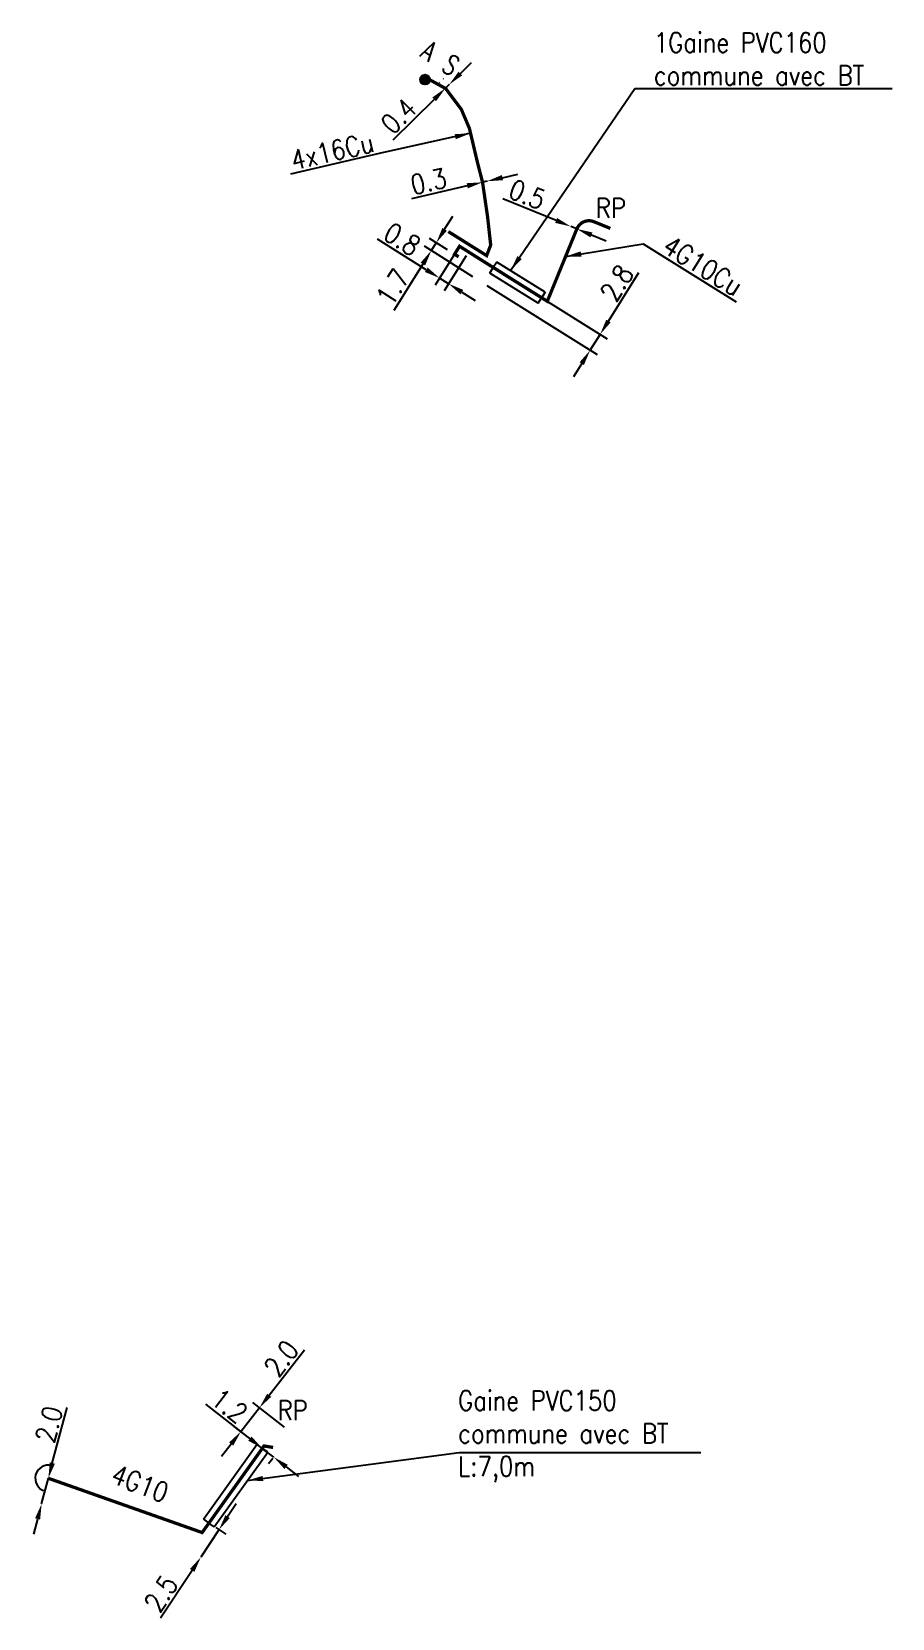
# Model space of a CAD drawing. Header units: millimetres. Extents: x 113996 to 114666, y 122000 to 122988.
# Drawn here: x 114199.5 to 114265, y 122448.5 to 122569.3 of the extents above; entities that cross this region are included whole.
import ezdxf
from ezdxf.enums import TextEntityAlignment as Align

# ---------------------------------------------------------------- set-up
doc = ezdxf.new("R2010")
doc.units = ezdxf.units.MM
doc.header["$PDMODE"] = 34
doc.linetypes.add('E_ST_CU', pattern=[2000, 1000, 1000])
doc.layers.get('0').update_dxf_attribs({"linetype": 'CONTINUOUS'})
doc.layers.get('DEFPOINTS').update_dxf_attribs({"linetype": 'CONTINUOUS'})
for name, color, linetype in [('E_100', 3, 'CONTINUOUS'), ('E_300', 7, 'CONTINUOUS'), ('E_400', 7, 'CONTINUOUS'), ('E_710', 7, 'CONTINUOUS')]:
    doc.layers.add(name, color=color, linetype=linetype)
doc.styles.add('M_ROMANS', font='ROMANS.shx', dxfattribs={"width": 0.75})
doc.styles.get("Standard").update_dxf_attribs({"font": 'romans.shx', "width": 0.85})
doc.dimstyles.get("Standard").update_dxf_attribs({"dimtxt": 1.5, "dimasz": 1.2, "dimexe": 0.625, "dimexo": 0.625, "dimgap": 0.25, "dimtad": 1, "dimdec": 1, "dimzin": 0, "dimdsep": 46, "dimtxsty": 'Standard', "dimcen": -0.5, "dimadec": 0, "dimazin": 0, "dimtfac": 1, "dimtdec": 1, "dimtmove": 0, "dimatfit": 3, "dimfxl": 1, "dimtolj": 1, "dimtzin": 0, "dimarcsym": 0})

msp = doc.modelspace()

# ---------------------------------------------------------------- texts
at = {"layer": 'E_100', "linetype": 'Continuous', "width": 0.85}
msp.add_text('4G10', height=1.5, rotation=338.5352, dxfattribs=at).set_placement((114207.74, 122458.79), align=Align.MIDDLE)
at = {"layer": 'E_100', "linetype": 'Continuous', "char_height": 1.5}
for s, insert, attachment_point, rotation in [('\\A1;4x16Cu', (114225.65, 122560.21), 9, 13.0911), ('\\A1;4G10Cu', (114247.4, 122552.61), 7, 328)]:
    msp.add_mtext(s, dxfattribs=dict(at, insert=insert, attachment_point=attachment_point, rotation=rotation))
at = {"layer": 'E_100', "linetype": 'Continuous', "insert": (114242.44, 122556.64), "char_height": 1.5, "width": 0.074, "attachment_point": 1}
msp.add_mtext('RP', dxfattribs=at)
at = {"layer": 'E_100', "linetype": 'Continuous', "insert": (114218.22, 122464.36), "char_height": 1.5, "attachment_point": 4}
msp.add_mtext('\\A1;RP', dxfattribs=at)
at = {"layer": 'E_400', "linetype": 'Continuous', "char_height": 1.5, "attachment_point": 7}
for s, insert in [('\\A1;1Gaine PVC160\\Pcommune avec BT', (114246.86, 122565.24)), ('\\A1;Gaine PVC150\\Pcommune avec BT\\PL:7,0m', (114231.96, 122458.9))]:
    msp.add_mtext(s, dxfattribs=dict(at, insert=insert))

# ---------------------------------------------------------------- blocks, each defined once
blk = doc.blocks.new('E_710_02')
at = {"color": 0, "linetype": 'Continuous', "const_width": 0.375, "flags": 128}
blk.add_lwpolyline([(-0.19, 0, 1), (0.19, 0, 1)], format="xyb", close=True, dxfattribs=at)
at = {"color": 0, "linetype": 'Continuous'}
blk.add_circle((0, 0), 0.375, dxfattribs=at)
at = {"color": 0, "linetype": 'Continuous', "style": 'M_ROMANS', "width": 0.75}
for s, p in [('A', (-0.93, 2)), ('S', (1.07, 2))]:
    blk.add_text(s, height=1.5, dxfattribs=at).set_placement(p, align=Align.MIDDLE)
at = {"color": 0, "linetype": 'Continuous', "style": 'M_ROMANS', "width": 0.75, "flags": 3}
for tag, p in [('DEF_LEG', (0, -5)), ('DEF_COUP', (0, -7.5)), ('DEF_TYPE', (0, -10))]:
    blk.add_attdef(tag, text='', height=1.2, dxfattribs=at).set_placement(p, align=Align.MIDDLE)
blk = doc.blocks.new('*D40')
at = {"layer": 'DEFPOINTS', "color": 0, "linetype": 'Continuous'}
for p in [(114231.01, 122564.99), (114231.28, 122565.29), (114231.3, 122565.27)]:
    blk.add_point(p, dxfattribs=at)
at = {"layer": 'E_100', "color": 0, "linetype": 'Continuous', "lineweight": -2}
for p, q in [((114232.13, 122566.13), (114232.98, 122566.98)), ((114230.86, 122565.71), (114230.84, 122565.73)), ((114230.57, 122565.43), (114230.55, 122565.45)), ((114231.28, 122565.29), (114230.99, 122565.01)), ((114230.14, 122564.16), (114226.98, 122561.05))]:
    blk.add_line(p, q, dxfattribs=at)
at = {"layer": 'E_100', "color": 0, "linetype": 'Continuous'}
for points in [[(114231.99, 122566.27), (114232.27, 122565.99), (114231.28, 122565.29)], [(114230, 122564.31), (114230.28, 122564.02), (114230.99, 122565.01)]]:
    blk.add_solid(points, dxfattribs=at)
at = {"layer": 'E_100', "color": 0, "linetype": 'Continuous', "insert": (114227.43, 122562.9), "char_height": 1.5, "attachment_point": 5, "rotation": 44.6357}
blk.add_mtext('\\A1;0.4', dxfattribs=at)
blk = doc.blocks.new('*D41')
at = {"layer": 'DEFPOINTS', "color": 0, "linetype": 'Continuous'}
for p in [(114233.82, 122557.85), (114234.16, 122557.93), (114234.16, 122557.93)]:
    blk.add_point(p, dxfattribs=at)
at = {"layer": 'E_100', "color": 0, "linetype": 'Continuous', "lineweight": -2}
for p, q in [((114235.33, 122558.2), (114236.5, 122558.48)), ((114232.65, 122557.58), (114228.4, 122556.59)), ((114234.16, 122557.93), (114233.82, 122557.85))]:
    blk.add_line(p, q, dxfattribs=at)
at = {"layer": 'E_100', "color": 0, "linetype": 'Continuous'}
for points in [[(114232.61, 122557.78), (114232.7, 122557.39), (114233.82, 122557.85)], [(114235.29, 122558.4), (114235.38, 122558.01), (114234.16, 122557.93)]]:
    blk.add_solid(points, dxfattribs=at)
at = {"layer": 'E_100', "color": 0, "linetype": 'Continuous', "insert": (114229.71, 122557.92), "char_height": 1.5, "attachment_point": 5, "rotation": 13.0911}
blk.add_mtext('\\A1;0.3', dxfattribs=at)
blk = doc.blocks.new('*D79')
at = {"layer": 'DEFPOINTS', "color": 0, "linetype": 'Continuous'}
for p in [(114200.76, 122459.19), (114200.25, 122457.25), (114200.25, 122457.25)]:
    blk.add_point(p, dxfattribs=at)
at = {"layer": 'E_100', "color": 0, "linetype": 'Continuous', "lineweight": -2}
for p, q in [((114201.06, 122460.35), (114202.18, 122464.57)), ((114200.25, 122457.25), (114200.76, 122459.19)), ((114199.94, 122456.09), (114199.63, 122454.93))]:
    blk.add_line(p, q, dxfattribs=at)
at = {"layer": 'E_100', "color": 0, "linetype": 'Continuous'}
for points in [[(114200.87, 122460.4), (114201.26, 122460.3), (114200.76, 122459.19)], [(114199.75, 122456.15), (114200.13, 122456.04), (114200.25, 122457.25)]]:
    blk.add_solid(points, dxfattribs=at)
at = {"layer": 'E_100', "color": 0, "linetype": 'Continuous', "insert": (114200.81, 122463.3), "char_height": 1.5, "attachment_point": 5, "rotation": 75.2007}
blk.add_mtext('\\A1;2.0', dxfattribs=at)
blk = doc.blocks.new('E_300_04')
at = {"color": 0, "linetype": 'Continuous'}
blk.add_arc((0, 0), 1, 270, 90, dxfattribs=at)
at = {"color": 0, "linetype": 'Continuous', "width": 0.75, "flags": 3}
for tag, p in [('DEF_LEG', (0, -5)), ('DEF_COUP', (0, -7.5)), ('DEF_TYPE', (0, -10))]:
    blk.add_attdef(tag, text='', height=1.2, dxfattribs=at).set_placement(p, align=Align.MIDDLE)
blk = doc.blocks.new('*D80')
at = {"layer": 'DEFPOINTS', "color": 0, "linetype": 'Continuous'}
for p in [(114240.53, 122554.49), (114240.53, 122554.49), (114241, 122554.3)]:
    blk.add_point(p, dxfattribs=at)
at = {"layer": 'E_100', "color": 0, "linetype": 'Continuous', "lineweight": -2}
for p, q in [((114239.42, 122554.94), (114235.37, 122556.6)), ((114241, 122554.3), (114240.53, 122554.49)), ((114242.11, 122553.85), (114243.22, 122553.4))]:
    blk.add_line(p, q, dxfattribs=at)
at = {"layer": 'E_100', "color": 0, "linetype": 'Continuous'}
for points in [[(114239.5, 122555.13), (114239.35, 122554.76), (114240.53, 122554.49)], [(114242.18, 122554.03), (114242.03, 122553.66), (114241, 122554.3)]]:
    blk.add_solid(points, dxfattribs=at)
at = {"layer": 'E_100', "color": 0, "linetype": 'Continuous', "insert": (114237.22, 122556.92), "char_height": 1.5, "attachment_point": 5, "rotation": 337.8079}
blk.add_mtext('\\A1;0.5', dxfattribs=at)
blk = doc.blocks.new('*D81')
at = {"layer": 'DEFPOINTS', "color": 0, "linetype": 'Continuous'}
for p in [(114232.07, 122552.98), (114233.62, 122550.33), (114242.01, 122545.06)]:
    blk.add_point(p, dxfattribs=at)
at = {"layer": 'E_100', "color": 0, "linetype": 'Continuous', "lineweight": -2}
for p, q in [((114232.6, 122552.64), (114243.3, 122545.94)), ((114234.15, 122549.99), (114242.54, 122544.73)), ((114243.4, 122547.29), (114245.73, 122550.99)), ((114242.01, 122545.06), (114242.77, 122546.27)), ((114241.38, 122544.05), (114240.74, 122543.03))]:
    blk.add_line(p, q, dxfattribs=at)
at = {"layer": 'E_100', "color": 0, "linetype": 'Continuous'}
for points in [[(114243.24, 122547.39), (114243.57, 122547.18), (114242.77, 122546.27)], [(114241.21, 122544.15), (114241.54, 122543.94), (114242.01, 122545.06)]]:
    blk.add_solid(points, dxfattribs=at)
at = {"layer": 'E_100', "color": 0, "linetype": 'Continuous', "insert": (114244.04, 122550.18), "char_height": 1.5, "attachment_point": 5, "rotation": 57.9189}
blk.add_mtext('\\A1;2.8', dxfattribs=at)
blk = doc.blocks.new('*D82')
at = {"layer": 'DEFPOINTS', "color": 0, "linetype": 'Continuous'}
for p in [(114229.92, 122552.65), (114231.69, 122552.37), (114233.62, 122550.33)]:
    blk.add_point(p, dxfattribs=at)
at = {"layer": 'E_100', "color": 0, "linetype": 'Continuous', "lineweight": -2}
for p, q in [((114230.93, 122554.27), (114231.57, 122555.28)), ((114233.09, 122550.66), (114229.39, 122552.98)), ((114231.16, 122552.71), (114229.77, 122553.58)), ((114230.3, 122553.25), (114229.92, 122552.65)), ((114229.28, 122551.63), (114227.06, 122548.08))]:
    blk.add_line(p, q, dxfattribs=at)
at = {"layer": 'E_100', "color": 0, "linetype": 'Continuous'}
for points in [[(114230.76, 122554.37), (114231.1, 122554.16), (114230.3, 122553.25)], [(114229.11, 122551.74), (114229.45, 122551.52), (114229.92, 122552.65)]]:
    blk.add_solid(points, dxfattribs=at)
at = {"layer": 'E_100', "color": 0, "linetype": 'Continuous', "insert": (114227, 122549.88), "char_height": 1.5, "attachment_point": 5, "rotation": 57.9189}
blk.add_mtext('\\A1;1.7', dxfattribs=at)
blk = doc.blocks.new('*D83')
at = {"layer": 'DEFPOINTS', "color": 0, "linetype": 'Continuous'}
for p in [(114232.07, 122552.98), (114232.89, 122552.78), (114231.23, 122550.13)]:
    blk.add_point(p, dxfattribs=at)
at = {"layer": 'E_100', "color": 0, "linetype": 'Continuous', "lineweight": -2}
for p, q in [((114229.53, 122551.19), (114225.83, 122553.52)), ((114231.74, 122552.45), (114230.22, 122550.03)), ((114232.56, 122552.25), (114230.9, 122549.6)), ((114231.23, 122550.13), (114230.55, 122550.56)), ((114232.24, 122549.49), (114233.26, 122548.86))]:
    blk.add_line(p, q, dxfattribs=at)
at = {"layer": 'E_100', "color": 0, "linetype": 'Continuous'}
for points in [[(114229.64, 122551.36), (114229.43, 122551.02), (114230.55, 122550.56)], [(114232.35, 122549.66), (114232.14, 122549.32), (114231.23, 122550.13)]]:
    blk.add_solid(points, dxfattribs=at)
at = {"layer": 'E_100', "color": 0, "linetype": 'Continuous', "insert": (114227.7, 122553.52), "char_height": 1.5, "attachment_point": 5, "rotation": 327.9189}
blk.add_mtext('\\A1;0.8', dxfattribs=at)
blk = doc.blocks.new('*D93')
at = {"layer": 'DEFPOINTS', "color": 0, "linetype": 'Continuous'}
for p in [(114217.05, 122461.47), (114217.92, 122460.8), (114218.22, 122461.19)]:
    blk.add_point(p, dxfattribs=at)
at = {"layer": 'E_400', "color": 0, "linetype": 'Continuous', "lineweight": -2}
for p, q in [((114216.1, 122462.21), (114212.74, 122464.83)), ((114217.92, 122460.8), (114217.05, 122461.47)), ((114217.84, 122460.69), (114217.53, 122460.3)), ((114218.86, 122460.06), (114219.81, 122459.32))]:
    blk.add_line(p, q, dxfattribs=at)
at = {"layer": 'E_400', "color": 0, "linetype": 'Continuous'}
for points in [[(114216.23, 122462.37), (114215.98, 122462.05), (114217.05, 122461.47)], [(114218.99, 122460.22), (114218.74, 122459.9), (114217.92, 122460.8)]]:
    blk.add_solid(points, dxfattribs=at)
at = {"layer": 'E_400', "color": 0, "linetype": 'Continuous', "insert": (114214.54, 122464.7), "char_height": 1.5, "attachment_point": 5, "rotation": 322.0664}
blk.add_mtext('\\A1;1.2', dxfattribs=at)
blk = doc.blocks.new('*D94')
at = {"layer": 'DEFPOINTS', "color": 0, "linetype": 'Continuous'}
for p in [(114216.84, 122464.57), (114219.23, 122462.7), (114217.05, 122461.47)]:
    blk.add_point(p, dxfattribs=at)
at = {"layer": 'E_400', "color": 0, "linetype": 'Continuous', "lineweight": -2}
for p, q in [((114217.57, 122465.51), (114220.26, 122468.96)), ((114215.42, 122462.75), (114216.84, 122464.57)), ((114218.73, 122463.09), (114216.34, 122464.95)), ((114216.56, 122461.86), (114214.92, 122463.13)), ((114214.68, 122461.8), (114213.94, 122460.85))]:
    blk.add_line(p, q, dxfattribs=at)
at = {"layer": 'E_400', "color": 0, "linetype": 'Continuous'}
for points in [[(114217.42, 122465.63), (114217.73, 122465.39), (114216.84, 122464.57)], [(114214.52, 122461.92), (114214.84, 122461.68), (114215.42, 122462.75)]]:
    blk.add_solid(points, dxfattribs=at)
at = {"layer": 'E_400', "color": 0, "linetype": 'Continuous', "insert": (114218.5, 122468.32), "char_height": 1.5, "attachment_point": 5, "rotation": 52.0664}
blk.add_mtext('\\A1;2.0', dxfattribs=at)
blk = doc.blocks.new('*D95')
at = {"layer": 'DEFPOINTS', "color": 0, "linetype": 'Continuous'}
for p in [(114212.98, 122455.78), (114212.37, 122453.19), (114212.37, 122453.19)]:
    blk.add_point(p, dxfattribs=at)
at = {"layer": 'E_400', "color": 0, "linetype": 'Continuous', "lineweight": -2}
for p, q in [((114214.41, 122456.27), (114215.07, 122457.28)), ((114213.75, 122455.27), (114212.37, 122453.19)), ((114213.5, 122455.44), (114214.27, 122454.93)), ((114211.71, 122452.18), (114209.3, 122448.53))]:
    blk.add_line(p, q, dxfattribs=at)
at = {"layer": 'E_400', "color": 0, "linetype": 'Continuous'}
for points in [[(114214.24, 122456.38), (114214.57, 122456.16), (114213.75, 122455.27)], [(114211.54, 122452.29), (114211.88, 122452.07), (114212.37, 122453.19)]]:
    blk.add_solid(points, dxfattribs=at)
at = {"layer": 'E_400', "color": 0, "linetype": 'Continuous', "insert": (114209.34, 122450.41), "char_height": 1.5, "attachment_point": 5, "rotation": 56.6025}
blk.add_mtext('\\A1;2.5', dxfattribs=at)

# ---------------------------------------------------------------- dimensions: what is measured, and where the dimension line sits
at = {"layer": 'E_100', "linetype": 'Continuous'}
for base, p1, p2, angle, picture, middle, dimtype in [((114231.28, 122565.29), (114231.01, 122564.99), (114231.3, 122565.27), 44.6357, '*D40', (114228.13, 122562.19), 161), ((114234.16, 122557.93), (114233.82, 122557.85), (114234.16, 122557.93), 13.0911, '*D41', (114229.94, 122556.95), 161), ((114240.53, 122554.49), (114241, 122554.3), (114240.53, 122554.49), 337.8079, '*D80', (114236.84, 122556), 160), ((114231.23, 122550.13), (114232.07, 122552.98), (114232.89, 122552.78), 147.9189, '*D83', (114227.17, 122552.67), 160), ((114200.25, 122457.25), (114200.76, 122459.19), (114200.25, 122457.25), 75.2007, '*D79', (114201.77, 122463.04), 160)]:
    dim = msp.add_linear_dim(base=base, p1=p1, p2=p2, angle=angle, dimstyle='Standard', dxfattribs=at)
    dim.commit()
    dim.dimension.update_dxf_attribs({"geometry": picture, "text_midpoint": middle, "dimtype": dimtype})
for base, p1, text, picture, middle in [((114229.92, 122552.65), (114231.69, 122552.37), '1.7', '*D82', (114227.85, 122549.35)), ((114242.01, 122545.06), (114232.07, 122552.98), '2.8', '*D81', (114244.88, 122549.65))]:
    dim = msp.add_linear_dim(base=base, p1=p1, p2=(114233.62, 122550.33), angle=57.9189, text=text, dimstyle='Standard', dxfattribs=at)
    dim.commit()
    dim.dimension.update_dxf_attribs({"geometry": picture, "text_midpoint": middle, "dimtype": 160})
at = {"layer": 'E_400', "linetype": 'Continuous'}
for base, p2, angle, text, picture, middle in [((114216.84, 122464.57), (114219.23, 122462.7), 232.0664, '2.0', '*D94', (114219.29, 122467.71)), ((114217.92, 122460.8), (114218.22, 122461.19), 142.0664, '1.2', '*D93', (114213.92, 122463.91))]:
    dim = msp.add_linear_dim(base=base, p1=(114217.05, 122461.47), p2=p2, angle=angle, text=text, dimstyle='Standard', dxfattribs=at)
    dim.commit()
    dim.dimension.update_dxf_attribs({"geometry": picture, "text_midpoint": middle, "dimtype": 160})
dim = msp.add_linear_dim(base=(114212.37, 122453.19), p1=(114212.98, 122455.78), p2=(114212.37, 122453.19), angle=56.6025, dimstyle='Standard', dxfattribs=at)
dim.commit()
dim.dimension.update_dxf_attribs({"geometry": '*D95', "text_midpoint": (114210.18, 122449.86), "dimtype": 160})

# ---------------------------------------------------------------- linework, layer by layer
at = {"layer": 'E_100', "linetype": 'E_ST_CU', "const_width": 0.25, "flags": 128}
msp.add_lwpolyline([(114231.21, 122554.1), (114231.21, 122554.1), (114234.13, 122552.27), (114234.44, 122553.07), (114234.2, 122555.24), (114233.82, 122557.85), (114233.43, 122559.37), (114232.82, 122561.95), (114232.21, 122563.39), (114231.01, 122564.99), (114229.81, 122565.65)], dxfattribs=at)
msp.add_lwpolyline([(114243.55, 122554.34), (114242.3, 122554.85, 0.414214), (114241, 122554.3), (114241, 122554.3), (114238.75, 122548.79), (114233.94, 122551.8), (114232.07, 122552.98), (114231.69, 122552.37), (114232, 122552.18)], format="xyb", dxfattribs=at)
at = {"layer": 'E_100', "const_width": 0.25, "flags": 128}
msp.add_lwpolyline([(114217.87, 122461.54), (114217.18, 122461.65), (114217.18, 122461.65), (114212.47, 122455.06), (114200.76, 122459.19)], dxfattribs=at)
at = {"layer": 'E_400', "color": 7}
for p, q in [((114234.38, 122550.94), (114234.64, 122551.36)), ((114234.91, 122551.78), (114234.64, 122551.36)), ((114238.58, 122549.49), (114234.91, 122551.78)), ((114238.05, 122548.64), (114234.38, 122550.94)), ((114238.05, 122548.64), (114238.31, 122549.06)), ((114238.58, 122549.49), (114238.31, 122549.06)), ((114212.57, 122456.07), (114216.64, 122461.76)), ((114213.38, 122455.49), (114217.46, 122461.18)), ((114216.64, 122461.76), (114217.05, 122461.47)), ((114217.46, 122461.18), (114217.05, 122461.47)), ((114212.57, 122456.07), (114212.98, 122455.78)), ((114213.38, 122455.49), (114212.98, 122455.78))]:
    msp.add_line(p, q, dxfattribs=at)

# ---------------------------------------------------------------- block references
at = {"layer": 'E_300', "rotation": 165.200698341322}
msp.add_blockref('E_300_04', (114200.76, 122459.19), dxfattribs=at)
at = {"layer": 'E_710', "rotation": 327.2489169670108}
msp.add_blockref('E_710_02', (114229.44, 122565.67), dxfattribs=at)

msp.set_redraw_order([(e.dxf.handle, doc.entitydb.next_handle()) for e in msp.query("TEXT MTEXT ATTDEF DIMENSION ARC_DIMENSION")])  # texts and dimensions are drawn at this point

# ---------------------------------------------------------------- leaders
at = {"layer": 'E_100', "linetype": 'Continuous', "annotation_type": 0, "has_hookline": 1}
for points, hookline_direction, text_width, horizontal_direction in [([(114232.91, 122561.58), (114225.95, 122560.03)], 1, 6.68, (0.974011, 0.226501, 0)), ([(114240.14, 122552.2), (114246.04, 122553.17), (114247.06, 122552.54)], 0, 6.92, (0.848048, -0.529919, 0))]:
    msp.add_leader(points, dimstyle='Standard', dxfattribs=dict(at, hookline_direction=hookline_direction, text_width=text_width, horizontal_direction=horizontal_direction))
at = {"layer": 'E_400', "linetype": 'Continuous', "annotation_type": 0, "has_hookline": 1, "hookline_direction": 0, "text_width": 18.15}
for points in [[(114235.96, 122551.13), (114245.41, 122564.99), (114246.61, 122564.99)], [(114215.91, 122459.02), (114232.04, 122461.16)]]:
    msp.add_leader(points, dimstyle='Standard', dxfattribs=at)

doc.saveas('drawing.dxf')
